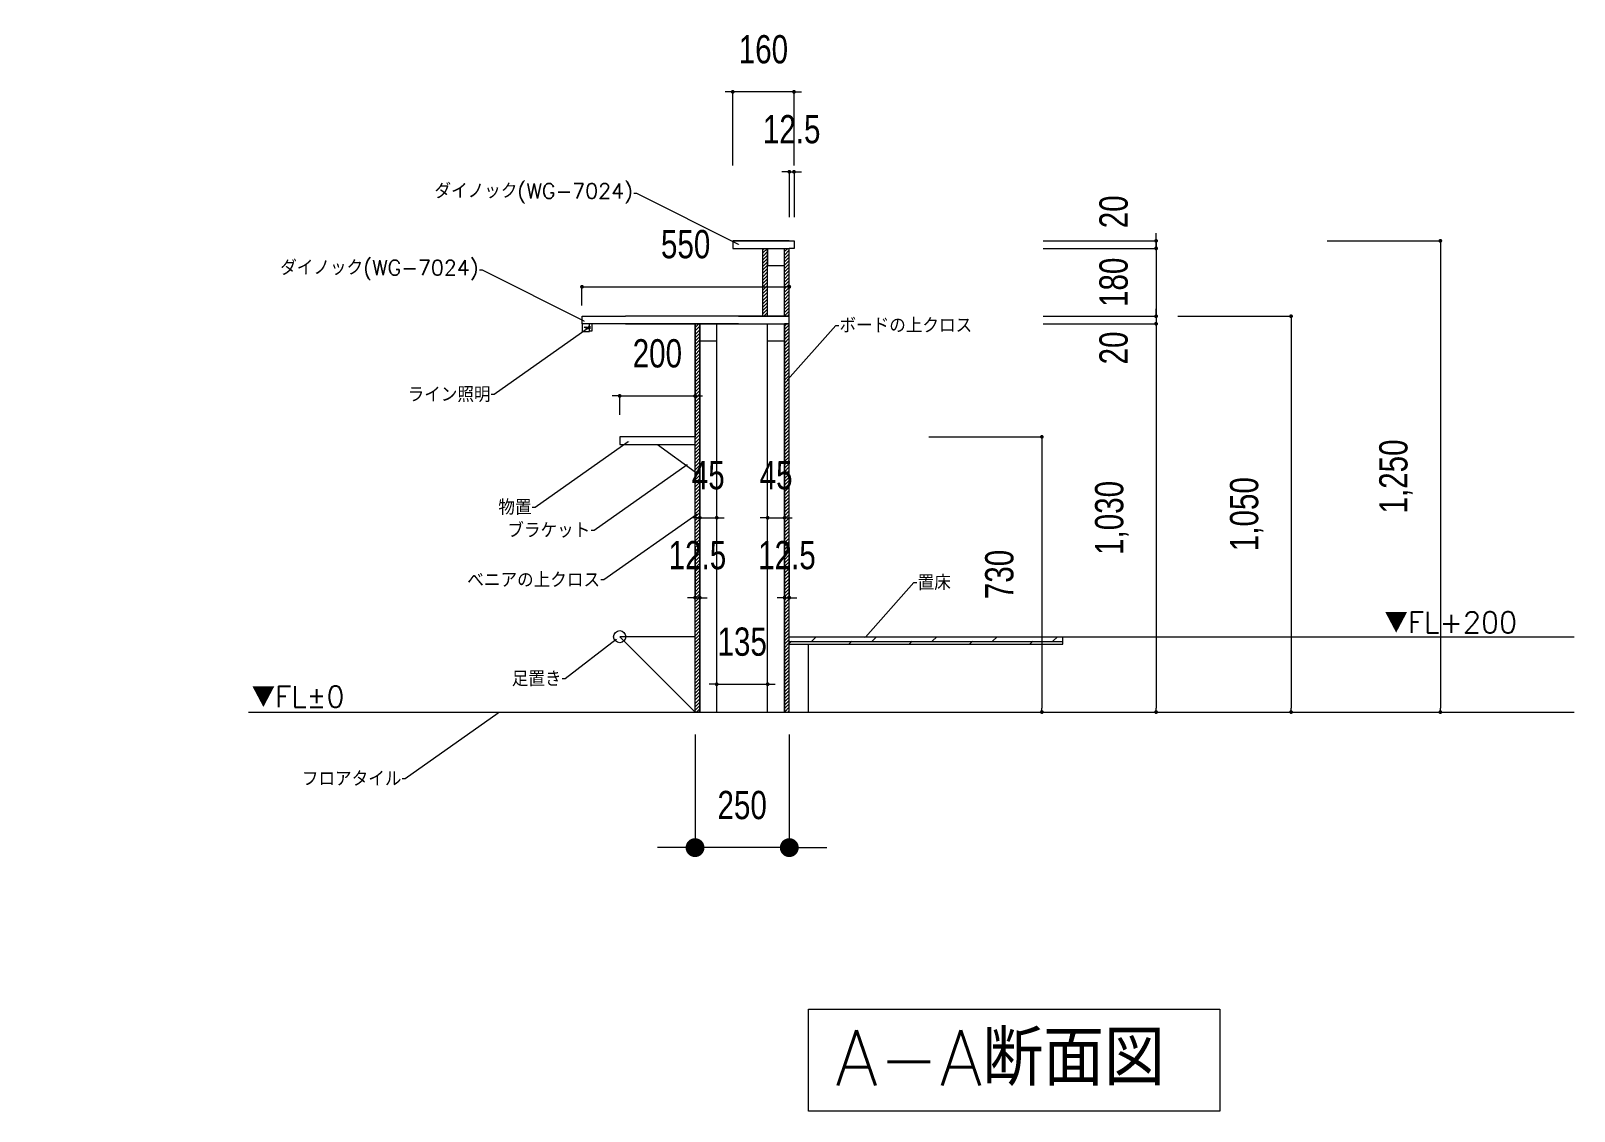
# Model space of a CAD drawing. Header units: millimetres. Extents: x -472210 to 610932, y -1721835 to -571782.
# Drawn here: x 564815 to 568909, y -1721835 to -1718969 of the extents above; entities that cross this region are included whole.
import ezdxf
from ezdxf import colors
from ezdxf.entities.mleader import LeaderData, LeaderLine
from ezdxf.math import Vec2, Vec3

# ---------------------------------------------------------------- set-up
doc = ezdxf.new("R2010")
doc.units = ezdxf.units.MM
doc.header["$LTSCALE"] = 400
doc.layers.get('0').update_dxf_attribs({"lineweight": 5})
doc.layers.add('_0-0_0', color=7, linetype='Continuous', lineweight=5)
doc.layers.add('文字', color=7, linetype='Continuous', lineweight=5)
doc.styles.add('AIDRAW_TXT_STYLE', font='simplex.shx', dxfattribs={"height": 200, "bigfont": 'extfont2.shx'})
doc.styles.add('gothic', font='MS PGothic.ttf', dxfattribs={"width": 0.8})
doc.styles.get("Standard").update_dxf_attribs({"font": 'simplex.shx', "bigfont": 'extfont2.shx'})
doc.dimstyles.new('外構300', dxfattribs={"dimtxt": 150, "dimasz": 50, "dimexe": 0, "dimexo": 200, "dimgap": 75, "dimtad": 1, "dimdec": 0, "dimzin": 12, "dimdsep": 46, "dimlunit": 6, "dimtxsty": 'gothic', "dimblk": 'DOT', "dimcen": 0, "dimclrd": 256, "dimclre": 256, "dimclrt": 256, "dimadec": 0, "dimazin": 0, "dimtfac": 1, "dimtdec": 0, "dimtix": 1, "dimtmove": 2, "dimatfit": 3, "dimldrblk": 'DOT', "dimfxl": 300, "dimfxlon": 1, "dimtolj": 1, "dimtzin": 12, "dimlwd": -1, "dimlwe": -1, "dimarcsym": 0})
pattern_1 = [(45, (-25333.327, -38871.962), (-4.49012806, 4.49012806), [])]

msp = doc.modelspace()

# ---------------------------------------------------------------- texts
at = {"layer": '_0-0_0', "style": 'AIDRAW_TXT_STYLE'}
for s, height, p in [('▼FL+200', 55.931, (568406.53, -1720566.44)), ('▼FL±0', 55.931, (565401.17, -1720763.72)), ('A-A断面図', 146.796, (566949.27, -1721767.15))]:
    msp.add_text(s, height=height, dxfattribs=at).set_placement(p)

# ---------------------------------------------------------------- blocks, each defined once
blk = doc.blocks.new('_Dot')
at = {"color": 0, "linetype": 'ByBlock', "lineweight": -2}
blk.add_line((-0.5, 0), (-1, 0), dxfattribs=at)
at = {"color": 0, "linetype": 'ByBlock', "const_width": 0.5}
blk.add_lwpolyline([(-0.25, 0, 1), (0.25, 0, 1)], format="xyb", close=True, dxfattribs=at)
blk = doc.blocks.new('*D417')
at = {"layer": '_0-0_0', "transparency": 16777216}
for p, q in [((568254.5, -1719526.3), (568554.5, -1719526.3)), ((568554.5, -1719536.3), (568554.5, -1720766.3)), ((568254.5, -1720776.3), (568554.5, -1720776.3))]:
    blk.add_line(p, q, dxfattribs=at)
at = {"layer": 'Defpoints', "color": 0, "transparency": 16777216}
for p in [(567224.3, -1719526.3), (567224.3, -1720776.3), (568554.5, -1720776.3)]:
    blk.add_point(p, dxfattribs=at)
at = {"layer": '_0-0_0', "transparency": 16777216, "xscale": 10, "yscale": 10, "zscale": 10}
for p, rotation in [((568554.5, -1719526.3), 90), ((568554.5, -1720776.3), 270)]:
    blk.add_blockref('_Dot', p, dxfattribs=dict(at, rotation=rotation))
at = {"layer": '_0-0_0', "transparency": 16777216, "insert": (568436.8, -1720151.3), "char_height": 75, "attachment_point": 5, "rotation": 90, "style": 'gothic'}
blk.add_mtext('\\A1;1,250', dxfattribs=at)
blk = doc.blocks.new('*D418')
at = {"layer": '_0-0_0', "transparency": 16777216}
for p, q in [((567858.4, -1719726.3), (568158.4, -1719726.3)), ((568158.4, -1719736.3), (568158.4, -1720766.3)), ((567858.4, -1720776.3), (568158.4, -1720776.3))]:
    blk.add_line(p, q, dxfattribs=at)
at = {"layer": 'Defpoints', "color": 0, "transparency": 16777216}
for p in [(567271.6, -1719726.3), (567259.1, -1720776.3), (568158.4, -1720776.3)]:
    blk.add_point(p, dxfattribs=at)
at = {"layer": '_0-0_0', "transparency": 16777216, "xscale": 10, "yscale": 10, "zscale": 10}
for p, rotation in [((568158.4, -1719726.3), 90), ((568158.4, -1720776.3), 270)]:
    blk.add_blockref('_Dot', p, dxfattribs=dict(at, rotation=rotation))
at = {"layer": '_0-0_0', "transparency": 16777216, "insert": (568040.8, -1720251.3), "char_height": 75, "attachment_point": 5, "rotation": 90, "style": 'gothic'}
blk.add_mtext('\\A1;1,050', dxfattribs=at)
blk = doc.blocks.new('*D419')
at = {"layer": '_0-0_0', "transparency": 16777216}
for p, q in [((566577.2, -1720835.9), (566577.2, -1721135.9)), ((566827.2, -1720835.9), (566827.2, -1721135.9)), ((566527.2, -1721135.9), (566477.2, -1721135.9)), ((566827.2, -1721135.9), (566577.2, -1721135.9)), ((566877.2, -1721135.9), (566927.2, -1721135.9))]:
    blk.add_line(p, q, dxfattribs=at)
at = {"layer": 'Defpoints', "color": 0, "transparency": 16777216}
for p in [(566577.2, -1720622.8), (566827.2, -1720622.8), (566577.2, -1721135.9)]:
    blk.add_point(p, dxfattribs=at)
at = {"layer": '_0-0_0', "transparency": 16777216, "xscale": 50, "yscale": 50, "zscale": 50}
blk.add_blockref('_Dot', (566577.2, -1721135.9), dxfattribs=at)
at = {"layer": '_0-0_0', "transparency": 16777216, "xscale": 50, "yscale": 50, "zscale": 50, "rotation": 180}
blk.add_blockref('_Dot', (566827.2, -1721135.9), dxfattribs=at)
at = {"layer": '_0-0_0', "transparency": 16777216, "insert": (566702.2, -1721023.4), "char_height": 75, "attachment_point": 5, "style": 'gothic'}
blk.add_mtext('\\A1;250', dxfattribs=at)
blk = doc.blocks.new('*D420')
at = {"layer": '_0-0_0', "transparency": 16777216}
for p, q in [((566577.2, -1720339.4), (566577.2, -1720472.9)), ((566589.7, -1720339.4), (566589.7, -1720472.9)), ((566567.2, -1720472.9), (566557.2, -1720472.9)), ((566577.2, -1720472.9), (566589.7, -1720472.9)), ((566599.7, -1720472.9), (566609.7, -1720472.9))]:
    blk.add_line(p, q, dxfattribs=at)
at = {"layer": 'Defpoints', "color": 0, "transparency": 16777216}
for p in [(566577.2, -1720139.4), (566589.7, -1720139.4), (566589.7, -1720472.9)]:
    blk.add_point(p, dxfattribs=at)
at = {"layer": '_0-0_0', "transparency": 16777216, "xscale": 10, "yscale": 10, "zscale": 10}
blk.add_blockref('_Dot', (566577.2, -1720472.9), dxfattribs=at)
at = {"layer": '_0-0_0', "transparency": 16777216, "xscale": 10, "yscale": 10, "zscale": 10, "rotation": 180}
blk.add_blockref('_Dot', (566589.7, -1720472.9), dxfattribs=at)
at = {"layer": '_0-0_0', "transparency": 16777216, "insert": (566583.5, -1720360.4), "char_height": 75, "attachment_point": 5, "style": 'gothic'}
blk.add_mtext('\\A1;12.5', dxfattribs=at)
blk = doc.blocks.new('*D421')
at = {"layer": '_0-0_0', "transparency": 16777216}
for p, q in [((566814.7, -1720339.4), (566814.7, -1720472.9)), ((566827.2, -1720339.4), (566827.2, -1720472.9)), ((566804.7, -1720472.9), (566794.7, -1720472.9)), ((566814.7, -1720472.9), (566827.2, -1720472.9)), ((566837.2, -1720472.9), (566847.2, -1720472.9))]:
    blk.add_line(p, q, dxfattribs=at)
at = {"layer": 'Defpoints', "color": 0, "transparency": 16777216}
for p in [(566814.7, -1720139.4), (566827.2, -1720139.4), (566827.2, -1720472.9)]:
    blk.add_point(p, dxfattribs=at)
at = {"layer": '_0-0_0', "transparency": 16777216, "xscale": 10, "yscale": 10, "zscale": 10}
blk.add_blockref('_Dot', (566814.7, -1720472.9), dxfattribs=at)
at = {"layer": '_0-0_0', "transparency": 16777216, "xscale": 10, "yscale": 10, "zscale": 10, "rotation": 180}
blk.add_blockref('_Dot', (566827.2, -1720472.9), dxfattribs=at)
at = {"layer": '_0-0_0', "transparency": 16777216, "insert": (566821, -1720360.4), "char_height": 75, "attachment_point": 5, "style": 'gothic'}
blk.add_mtext('\\A1;12.5', dxfattribs=at)
blk = doc.blocks.new('*D422')
at = {"layer": '_0-0_0', "transparency": 16777216}
for p, q in [((566579.7, -1720260.8), (566569.7, -1720260.8)), ((566589.7, -1720258.6), (566589.7, -1720260.8)), ((566589.7, -1720260.8), (566634.7, -1720260.8)), ((566634.7, -1720258.6), (566634.7, -1720260.8)), ((566644.7, -1720260.8), (566654.7, -1720260.8))]:
    blk.add_line(p, q, dxfattribs=at)
at = {"layer": 'Defpoints', "color": 0, "transparency": 16777216}
for p in [(566589.7, -1720058.6), (566634.7, -1720058.6), (566634.7, -1720260.8)]:
    blk.add_point(p, dxfattribs=at)
at = {"layer": '_0-0_0', "transparency": 16777216, "xscale": 10, "yscale": 10, "zscale": 10}
blk.add_blockref('_Dot', (566589.7, -1720260.8), dxfattribs=at)
at = {"layer": '_0-0_0', "transparency": 16777216, "xscale": 10, "yscale": 10, "zscale": 10, "rotation": 180}
blk.add_blockref('_Dot', (566634.7, -1720260.8), dxfattribs=at)
at = {"layer": '_0-0_0', "transparency": 16777216, "insert": (566612.2, -1720148.3), "char_height": 75, "attachment_point": 5, "style": 'gothic'}
blk.add_mtext('\\A1;45', dxfattribs=at)
blk = doc.blocks.new('*D423')
at = {"layer": '_0-0_0', "transparency": 16777216}
for p, q in [((566759.7, -1720260.8), (566749.7, -1720260.8)), ((566769.7, -1720258.6), (566769.7, -1720260.8)), ((566769.7, -1720260.8), (566814.7, -1720260.8)), ((566814.7, -1720258.6), (566814.7, -1720260.8)), ((566824.7, -1720260.8), (566834.7, -1720260.8))]:
    blk.add_line(p, q, dxfattribs=at)
at = {"layer": 'Defpoints', "color": 0, "transparency": 16777216}
for p in [(566769.7, -1720058.6), (566814.7, -1720058.6), (566814.7, -1720260.8)]:
    blk.add_point(p, dxfattribs=at)
at = {"layer": '_0-0_0', "transparency": 16777216, "xscale": 10, "yscale": 10, "zscale": 10}
blk.add_blockref('_Dot', (566769.7, -1720260.8), dxfattribs=at)
at = {"layer": '_0-0_0', "transparency": 16777216, "xscale": 10, "yscale": 10, "zscale": 10, "rotation": 180}
blk.add_blockref('_Dot', (566814.7, -1720260.8), dxfattribs=at)
at = {"layer": '_0-0_0', "transparency": 16777216, "insert": (566792.2, -1720148.3), "char_height": 75, "attachment_point": 5, "style": 'gothic'}
blk.add_mtext('\\A1;45', dxfattribs=at)
blk = doc.blocks.new('*D424')
at = {"layer": '_0-0_0', "transparency": 16777216}
for p, q in [((566624.7, -1720702.5), (566614.7, -1720702.5)), ((566634.7, -1720702.5), (566769.7, -1720702.5)), ((566779.7, -1720702.5), (566789.7, -1720702.5))]:
    blk.add_line(p, q, dxfattribs=at)
at = {"layer": 'Defpoints', "color": 0, "transparency": 16777216}
for p in [(566769.7, -1720702.5), (566634.7, -1720776.3), (566769.7, -1720776.3)]:
    blk.add_point(p, dxfattribs=at)
at = {"layer": '_0-0_0', "transparency": 16777216, "xscale": 10, "yscale": 10, "zscale": 10}
blk.add_blockref('_Dot', (566634.7, -1720702.5), dxfattribs=at)
at = {"layer": '_0-0_0', "transparency": 16777216, "xscale": 10, "yscale": 10, "zscale": 10, "rotation": 180}
blk.add_blockref('_Dot', (566769.7, -1720702.5), dxfattribs=at)
at = {"layer": '_0-0_0', "transparency": 16777216, "insert": (566702.2, -1720590), "char_height": 75, "attachment_point": 5, "style": 'gothic'}
blk.add_mtext('\\A1;135', dxfattribs=at)
blk = doc.blocks.new('*D425')
at = {"layer": '_0-0_0', "transparency": 16777216}
for p, q in [((566817.2, -1719343.1), (566807.2, -1719343.1)), ((566827.2, -1719343.1), (566839.7, -1719343.1)), ((566849.7, -1719343.1), (566859.7, -1719343.1))]:
    blk.add_line(p, q, dxfattribs=at)
at = {"layer": 'Defpoints', "color": 0, "transparency": 16777216}
for p in [(566839.7, -1719343.1), (566827.2, -1719491.7), (566839.7, -1719491.7)]:
    blk.add_point(p, dxfattribs=at)
at = {"layer": '_0-0_0', "transparency": 16777216, "xscale": 10, "yscale": 10, "zscale": 10}
blk.add_blockref('_Dot', (566827.2, -1719343.1), dxfattribs=at)
at = {"layer": '_0-0_0', "transparency": 16777216, "xscale": 10, "yscale": 10, "zscale": 10, "rotation": 180}
blk.add_blockref('_Dot', (566839.7, -1719343.1), dxfattribs=at)
at = {"layer": '_0-0_0', "transparency": 16777216, "insert": (566833.5, -1719230.6), "char_height": 75, "attachment_point": 5, "style": 'gothic'}
blk.add_mtext('\\A1;12.5', dxfattribs=at)
blk = doc.blocks.new('*D426')
at = {"layer": '_0-0_0', "transparency": 16777216}
for p, q in [((567800.4, -1719516.3), (567800.4, -1719506.3)), ((567500.4, -1719526.3), (567800.4, -1719526.3)), ((567500.4, -1719546.3), (567800.4, -1719546.3)), ((567800.4, -1719526.3), (567800.4, -1719546.3)), ((567800.4, -1719556.3), (567800.4, -1719566.3))]:
    blk.add_line(p, q, dxfattribs=at)
at = {"layer": 'Defpoints', "color": 0, "transparency": 16777216}
for p in [(566770.5, -1719526.3), (566770.5, -1719546.3), (567800.4, -1719546.3)]:
    blk.add_point(p, dxfattribs=at)
at = {"layer": '_0-0_0', "transparency": 16777216, "xscale": 10, "yscale": 10, "zscale": 10}
for p, rotation in [((567800.4, -1719526.3), 270), ((567800.4, -1719546.3), 90)]:
    blk.add_blockref('_Dot', p, dxfattribs=dict(at, rotation=rotation))
at = {"layer": '_0-0_0', "transparency": 16777216, "insert": (567687.9, -1719449.3), "char_height": 75, "attachment_point": 5, "rotation": 90, "style": 'gothic'}
blk.add_mtext('\\A1;20', dxfattribs=at)
blk = doc.blocks.new('*D427')
at = {"layer": '_0-0_0', "transparency": 16777216}
for p, q in [((567500.4, -1719546.3), (567800.4, -1719546.3)), ((567800.4, -1719536.3), (567800.4, -1719526.3)), ((567800.4, -1719546.3), (567800.4, -1719726.3)), ((567500.4, -1719726.3), (567800.4, -1719726.3)), ((567800.4, -1719736.3), (567800.4, -1719746.3))]:
    blk.add_line(p, q, dxfattribs=at)
at = {"layer": 'Defpoints', "color": 0, "transparency": 16777216}
for p in [(566770.5, -1719546.3), (566745.5, -1719726.3), (567800.4, -1719726.3)]:
    blk.add_point(p, dxfattribs=at)
at = {"layer": '_0-0_0', "transparency": 16777216, "xscale": 10, "yscale": 10, "zscale": 10}
for p, rotation in [((567800.4, -1719546.3), 270), ((567800.4, -1719726.3), 90)]:
    blk.add_blockref('_Dot', p, dxfattribs=dict(at, rotation=rotation))
at = {"layer": '_0-0_0', "transparency": 16777216, "insert": (567687.9, -1719636.3), "char_height": 75, "attachment_point": 5, "rotation": 90, "style": 'gothic'}
blk.add_mtext('\\A1;180', dxfattribs=at)
blk = doc.blocks.new('*D428')
at = {"layer": '_0-0_0', "transparency": 16777216}
for p, q in [((567800.4, -1719716.3), (567800.4, -1719706.3)), ((567500.4, -1719726.3), (567800.4, -1719726.3)), ((567500.4, -1719746.3), (567800.4, -1719746.3)), ((567800.4, -1719726.3), (567800.4, -1719746.3)), ((567800.4, -1719756.3), (567800.4, -1719766.3))]:
    blk.add_line(p, q, dxfattribs=at)
at = {"layer": 'Defpoints', "color": 0, "transparency": 16777216}
for p in [(566745.5, -1719726.3), (566751.7, -1719746.3), (567800.4, -1719746.3)]:
    blk.add_point(p, dxfattribs=at)
at = {"layer": '_0-0_0', "transparency": 16777216, "xscale": 10, "yscale": 10, "zscale": 10}
for p, rotation in [((567800.4, -1719726.3), 270), ((567800.4, -1719746.3), 90)]:
    blk.add_blockref('_Dot', p, dxfattribs=dict(at, rotation=rotation))
at = {"layer": '_0-0_0', "transparency": 16777216, "insert": (567687.9, -1719810.5), "char_height": 75, "attachment_point": 5, "rotation": 90, "style": 'gothic'}
blk.add_mtext('\\A1;20', dxfattribs=at)
blk = doc.blocks.new('*D429')
at = {"layer": '_0-0_0', "transparency": 16777216}
for p, q in [((567500.4, -1719746.3), (567800.4, -1719746.3)), ((567800.4, -1719756.3), (567800.4, -1720766.3)), ((567500.4, -1720776.3), (567800.4, -1720776.3))]:
    blk.add_line(p, q, dxfattribs=at)
at = {"layer": 'Defpoints', "color": 0, "transparency": 16777216}
for p in [(566751.7, -1719746.3), (566758, -1720776.3), (567800.4, -1720776.3)]:
    blk.add_point(p, dxfattribs=at)
at = {"layer": '_0-0_0', "transparency": 16777216, "xscale": 10, "yscale": 10, "zscale": 10}
for p, rotation in [((567800.4, -1719746.3), 90), ((567800.4, -1720776.3), 270)]:
    blk.add_blockref('_Dot', p, dxfattribs=dict(at, rotation=rotation))
at = {"layer": '_0-0_0', "transparency": 16777216, "insert": (567682.8, -1720261.3), "char_height": 75, "attachment_point": 5, "rotation": 90, "style": 'gothic'}
blk.add_mtext('\\A1;1,030', dxfattribs=at)
blk = doc.blocks.new('*D413')
at = {"layer": '_0-0_0', "transparency": 16777216}
for p, q in [((566667.2, -1719131), (566657.2, -1719131)), ((566677.2, -1719326.3), (566677.2, -1719131)), ((566839.7, -1719131), (566677.2, -1719131)), ((566839.7, -1719326.3), (566839.7, -1719131)), ((566849.7, -1719131), (566859.7, -1719131))]:
    blk.add_line(p, q, dxfattribs=at)
at = {"layer": 'Defpoints', "color": 0, "transparency": 16777216}
for p in [(566677.2, -1719131), (566677.2, -1719526.3), (566839.7, -1719526.3)]:
    blk.add_point(p, dxfattribs=at)
at = {"layer": '_0-0_0', "transparency": 16777216, "xscale": 10, "yscale": 10, "zscale": 10}
blk.add_blockref('_Dot', (566677.2, -1719131), dxfattribs=at)
at = {"layer": '_0-0_0', "transparency": 16777216, "xscale": 10, "yscale": 10, "zscale": 10, "rotation": 180}
blk.add_blockref('_Dot', (566839.7, -1719131), dxfattribs=at)
at = {"layer": '_0-0_0', "transparency": 16777216, "insert": (566758.5, -1719018.5), "char_height": 75, "attachment_point": 5, "style": 'gothic'}
blk.add_mtext('\\A1;160', dxfattribs=at)
blk = doc.blocks.new('*D414')
at = {"layer": '_0-0_0', "transparency": 16777216}
for p, q in [((567197.3, -1720046.3), (567497.3, -1720046.3)), ((567497.3, -1720056.3), (567497.3, -1720766.3)), ((567197.3, -1720776.3), (567497.3, -1720776.3))]:
    blk.add_line(p, q, dxfattribs=at)
at = {"layer": 'Defpoints', "color": 0, "transparency": 16777216}
for p in [(566577.2, -1720046.3), (566577.2, -1720776.3), (567497.3, -1720776.3)]:
    blk.add_point(p, dxfattribs=at)
at = {"layer": '_0-0_0', "transparency": 16777216, "xscale": 10, "yscale": 10, "zscale": 10}
for p, rotation in [((567497.3, -1720046.3), 90), ((567497.3, -1720776.3), 270)]:
    blk.add_blockref('_Dot', p, dxfattribs=dict(at, rotation=rotation))
at = {"layer": '_0-0_0', "transparency": 16777216, "insert": (567384.8, -1720411.3), "char_height": 75, "attachment_point": 5, "rotation": 90, "style": 'gothic'}
blk.add_mtext('\\A1;730', dxfattribs=at)
blk = doc.blocks.new('*D415')
at = {"layer": '_0-0_0', "transparency": 16777216}
for p, q in [((566277.2, -1719698.1), (566277.2, -1719648.1)), ((566287.2, -1719648.1), (566817.2, -1719648.1)), ((566827.2, -1719698.1), (566827.2, -1719648.1))]:
    blk.add_line(p, q, dxfattribs=at)
at = {"layer": 'Defpoints', "color": 0, "transparency": 16777216}
for p in [(566827.2, -1719648.1), (566277.2, -1720572), (566827.2, -1720572)]:
    blk.add_point(p, dxfattribs=at)
at = {"layer": '_0-0_0', "transparency": 16777216, "xscale": 10, "yscale": 10, "zscale": 10, "rotation": 180}
blk.add_blockref('_Dot', (566277.2, -1719648.1), dxfattribs=at)
at = {"layer": '_0-0_0', "transparency": 16777216, "xscale": 10, "yscale": 10, "zscale": 10}
blk.add_blockref('_Dot', (566827.2, -1719648.1), dxfattribs=at)
at = {"layer": '_0-0_0', "transparency": 16777216, "insert": (566552.2, -1719535.6), "char_height": 75, "attachment_point": 5, "style": 'gothic'}
blk.add_mtext('\\A1;550', dxfattribs=at)
blk = doc.blocks.new('*D416')
at = {"layer": '_0-0_0', "transparency": 16777216}
for p, q in [((566367.2, -1719937.7), (566357.2, -1719937.7)), ((566377.2, -1719987.7), (566377.2, -1719937.7)), ((566377.2, -1719937.7), (566577.2, -1719937.7)), ((566577.2, -1719987.7), (566577.2, -1719937.7)), ((566587.2, -1719937.7), (566597.2, -1719937.7))]:
    blk.add_line(p, q, dxfattribs=at)
at = {"layer": 'Defpoints', "color": 0, "transparency": 16777216}
for p in [(566577.2, -1719937.7), (566377.2, -1720448.4), (566577.2, -1720448.4)]:
    blk.add_point(p, dxfattribs=at)
at = {"layer": '_0-0_0', "transparency": 16777216, "xscale": 10, "yscale": 10, "zscale": 10}
blk.add_blockref('_Dot', (566377.2, -1719937.7), dxfattribs=at)
at = {"layer": '_0-0_0', "transparency": 16777216, "xscale": 10, "yscale": 10, "zscale": 10, "rotation": 180}
blk.add_blockref('_Dot', (566577.2, -1719937.7), dxfattribs=at)
at = {"layer": '_0-0_0', "transparency": 16777216, "insert": (566477.2, -1719825.2), "char_height": 75, "attachment_point": 5, "style": 'gothic'}
blk.add_mtext('\\A1;200', dxfattribs=at)

# ---------------------------------------------------------------- dimensions: what is measured, and where the dimension line sits
at = {"layer": '_0-0_0'}
dim = msp.add_linear_dim(base=(566677.24, -1719131), p1=(566839.74, -1719526.34), p2=(566677.24, -1719526.34), text='160', dimstyle='外構300', override={"dimtxt": 75, "dimasz": 10, "dimdec": 1}, dxfattribs=at)
dim.commit()
dim.dimension.update_dxf_attribs({"geometry": '*D413', "text_midpoint": (566758.49, -1719018.5)})
for base, p1, p2, override, picture, middle in [((566839.74, -1719343.09), (566827.24, -1719491.73), (566839.74, -1719491.73), {"dimtxt": 75, "dimasz": 10, "dimdec": 1}, '*D425', (566833.49, -1719230.59)), ((566827.24, -1719648.07), (566277.24, -1720571.95), (566827.24, -1720571.95), {"dimtxt": 75, "dimasz": 10, "dimdec": 1, "dimfxl": 50}, '*D415', (566552.24, -1719535.57)), ((566577.24, -1719937.66), (566377.24, -1720448.44), (566577.24, -1720448.44), {"dimtxt": 75, "dimasz": 10, "dimdec": 1, "dimfxl": 50}, '*D416', (566477.24, -1719825.16)), ((566634.74, -1720260.79), (566589.74, -1720058.63), (566634.74, -1720058.63), {"dimtxt": 75, "dimasz": 10, "dimdec": 1}, '*D422', (566612.24, -1720148.29)), ((566814.74, -1720260.79), (566769.74, -1720058.63), (566814.74, -1720058.63), {"dimtxt": 75, "dimasz": 10, "dimdec": 1}, '*D423', (566792.24, -1720148.29)), ((566589.74, -1720472.85), (566577.24, -1720139.44), (566589.74, -1720139.44), {"dimtxt": 75, "dimasz": 10, "dimdec": 1}, '*D420', (566583.49, -1720360.35)), ((566827.24, -1720472.85), (566814.74, -1720139.44), (566827.24, -1720139.44), {"dimtxt": 75, "dimasz": 10, "dimdec": 1, "dimrnd": 0, "dimzin": 12}, '*D421', (566820.99, -1720360.35)), ((566769.74, -1720702.53), (566634.74, -1720776.34), (566769.74, -1720776.34), {"dimtxt": 75, "dimasz": 10, "dimdec": 1}, '*D424', (566702.24, -1720590.03)), ((566577.24, -1721135.92), (566827.24, -1720622.79), (566577.24, -1720622.79), {"dimtxt": 75}, '*D419', (566702.24, -1721023.42))]:
    dim = msp.add_linear_dim(base=base, p1=p1, p2=p2, dimstyle='外構300', override=override, dxfattribs=at)
    dim.commit()
    dim.dimension.update_dxf_attribs({"geometry": picture, "text_midpoint": middle})
for base, p1, p2, picture, middle in [((567800.44, -1719546.34), (566770.49, -1719526.34), (566770.49, -1719546.34), '*D426', (567687.94, -1719449.3)), ((567800.44, -1719746.34), (566745.49, -1719726.34), (566751.74, -1719746.34), '*D428', (567687.94, -1719810.46))]:
    dim = msp.add_linear_dim(base=base, p1=p1, p2=p2, angle=90, dimstyle='外構300', override={"dimtxt": 75, "dimasz": 10, "dimdec": 1}, dxfattribs=at)
    dim.commit()
    dim.dimension.update_dxf_attribs({"geometry": picture, "text_midpoint": middle, "dimtype": 160})
for base, p1, p2, picture, middle in [((567800.44, -1719726.34), (566770.49, -1719546.34), (566745.49, -1719726.34), '*D427', (567687.94, -1719636.34)), ((568554.46, -1720776.34), (567224.34, -1719526.34), (567224.34, -1720776.34), '*D417', (568436.85, -1720151.34)), ((568158.42, -1720776.34), (567271.56, -1719726.34), (567259.06, -1720776.34), '*D418', (568040.8, -1720251.34)), ((567800.44, -1720776.34), (566751.74, -1719746.34), (566757.99, -1720776.34), '*D429', (567682.82, -1720261.34)), ((567497.27, -1720776.34), (566577.24, -1720046.34), (566577.24, -1720776.34), '*D414', (567384.77, -1720411.34))]:
    dim = msp.add_linear_dim(base=base, p1=p1, p2=p2, angle=90, dimstyle='外構300', override={"dimtxt": 75, "dimasz": 10, "dimdec": 1}, dxfattribs=at)
    dim.commit()
    dim.dimension.update_dxf_attribs({"geometry": picture, "text_midpoint": middle})

# ---------------------------------------------------------------- hatches: boundary and pattern name
at = {"layer": '_0-0_0'}
h = msp.add_hatch(dxfattribs=at)
h.set_pattern_fill('ANSI31', color=256, scale=2)
h.set_pattern_definition(pattern_1)
h.paths.add_polyline_path([(566769.74, -1719546.34), (566757.24, -1719546.34), (566757.24, -1719726.34), (566769.74, -1719726.34)])
h.paths.add_polyline_path([(566827.24, -1719546.34), (566814.74, -1719546.34), (566814.74, -1719726.34), (566827.24, -1719726.34)])
h = msp.add_hatch(dxfattribs=at)
h.set_pattern_fill('ANSI31', color=256, scale=2)
h.set_pattern_definition(pattern_1)
h.paths.add_polyline_path([(566589.74, -1719746.34), (566577.24, -1719746.34), (566577.24, -1720776.34), (566589.74, -1720776.34)])
h.paths.add_polyline_path([(566827.24, -1719746.34), (566814.74, -1719746.34), (566814.74, -1720776.34), (566827.24, -1720776.34)])
h = msp.add_hatch(dxfattribs=at)
h.set_pattern_fill('DOLMIT', color=256, scale=2.1)
h.set_pattern_definition([(0, (-25333.327, -38871.962), (0, 13.335), []), (45, (-25333.327, -38871.962), (-26.6699818, 26.6699818), [18.8585379, -37.7170757])])
h.paths.add_polyline_path([(567552.6, -1720576.34), (566827.24, -1720576.34), (566827.24, -1720596.34), (566877.24, -1720596.34), (567552.6, -1720596.34)])

# ---------------------------------------------------------------- linework, layer by layer
for p, q in [((566577.24, -1719746.34), (566577.24, -1720046.34)), ((566577.24, -1720046.34), (566377.24, -1720046.34)), ((566377.24, -1720046.34), (566377.24, -1720066.34)), ((566377.24, -1720066.34), (566577.24, -1720066.34)), ((566477.24, -1720066.34), (566577.24, -1720139.44)), ((566577.24, -1720576.34), (566377.24, -1720576.34)), ((566377.24, -1720576.34), (566577.24, -1720776.34)), ((566577.24, -1720776.34), (566577.24, -1720576.34))]:
    msp.add_line(p, q)
msp.add_circle((566377.24, -1720576.34), 16)
for p, q in [((566827.24, -1719343.09), (566827.24, -1719463.3)), ((566839.74, -1719343.09), (566839.74, -1719463.3)), ((566692.24, -1719526.34), (566677.24, -1719526.34)), ((566677.24, -1719526.34), (566827.24, -1719526.34)), ((566827.24, -1719526.34), (566677.24, -1719526.34)), ((566677.24, -1719526.34), (566677.24, -1719546.34)), ((566677.24, -1719546.34), (566827.24, -1719546.34)), ((566757.24, -1719726.34), (566757.24, -1719546.34)), ((566769.74, -1719726.34), (566769.74, -1719546.34)), ((566769.74, -1719546.34), (566769.74, -1719591.34)), ((566814.74, -1719726.34), (566814.74, -1719546.34)), ((566827.24, -1719526.34), (566839.74, -1719526.34)), ((566827.24, -1719726.34), (566827.24, -1719546.34)), ((566839.74, -1719546.34), (566827.24, -1719546.34)), ((566839.74, -1719526.34), (566839.74, -1719546.34)), ((566769.74, -1719591.34), (566814.74, -1719591.34)), ((566277.24, -1719746.34), (566277.24, -1719726.34)), ((566277.24, -1719726.34), (566392.24, -1719726.34)), ((566277.24, -1719746.34), (566277.24, -1719766.34)), ((566577.24, -1719746.34), (566277.24, -1719746.34)), ((566282.6, -1719756.28), (566284.7, -1719754.77)), ((566297.6, -1719756.28), (566282.6, -1719756.28)), ((566284.7, -1719754.77), (566287.02, -1719758.08)), ((566287.02, -1719758.08), (566288.66, -1719754.77)), ((566288.66, -1719754.77), (566290.41, -1719758.55)), ((566290.41, -1719758.55), (566292.19, -1719753.41)), ((566292.19, -1719753.41), (566293.47, -1719759.4)), ((566293.47, -1719759.4), (566296, -1719752.13)), ((566296, -1719752.13), (566297.6, -1719756.28)), ((566297.24, -1719766.34), (566297.24, -1719746.34)), ((566297.24, -1719765.09), (566303.99, -1719765.09)), ((566297.6, -1719752.48), (566297.6, -1719760.07)), ((566303.99, -1719765.09), (566303.99, -1719746.34)), ((566827.24, -1719726.34), (566392.24, -1719726.34)), ((566827.24, -1719726.34), (566392.24, -1719726.34)), ((566392.24, -1719746.34), (566827.24, -1719746.34)), ((566692.24, -1719746.34), (566392.24, -1719746.34)), ((566692.24, -1719746.34), (566442.24, -1719746.34)), ((566692.24, -1719746.34), (566542.24, -1719746.34)), ((566577.24, -1720776.34), (566577.24, -1719746.34)), ((566589.74, -1720776.34), (566589.74, -1719746.34)), ((566634.74, -1720776.34), (566634.74, -1719746.34)), ((566692.24, -1719726.34), (566827.24, -1719726.34)), ((566769.74, -1720776.34), (566769.74, -1719746.34)), ((566814.74, -1720776.34), (566814.74, -1719746.34)), ((566827.24, -1720776.34), (566827.24, -1719726.34)), ((566277.24, -1719766.34), (566297.24, -1719766.34)), ((566589.74, -1719791.34), (566634.74, -1719791.34)), ((566769.74, -1719791.34), (566814.74, -1719791.34)), ((566827.24, -1720776.34), (566827.24, -1720576.34)), ((566827.24, -1720576.34), (567552.6, -1720576.34)), ((567552.6, -1720576.34), (568909.42, -1720576.34)), ((567552.6, -1720596.34), (567552.6, -1720576.34)), ((566827.24, -1720596.34), (567552.6, -1720596.34)), ((566827.24, -1720596.34), (566877.24, -1720596.34)), ((566877.24, -1720596.34), (566877.24, -1720776.34)), ((565392.84, -1720776.34), (568909.42, -1720776.34))]:
    msp.add_line(p, q, dxfattribs=at)
for points in [[(566577.24, -1719746.34), (566589.74, -1719746.34), (566589.74, -1720776.34), (566577.24, -1720776.34)], [(566814.74, -1720776.34), (566827.24, -1720776.34), (566827.24, -1719746.34), (566814.74, -1719746.34)], [(566877.74, -1721564.56), (567969.14, -1721564.56), (567969.14, -1721834.9), (566877.74, -1721834.9)]]:
    msp.add_lwpolyline(points, close=True, dxfattribs=at)

msp.set_redraw_order([(e.dxf.handle, doc.entitydb.next_handle()) for e in msp.query("TEXT MTEXT ATTDEF DIMENSION ARC_DIMENSION")])  # texts and dimensions are drawn at this point

# ---------------------------------------------------------------- leaders
at = {"layer": '文字', "ltscale": 10}
ml = msp.add_multileader_mtext('Standard', dxfattribs=at)
ml.set_content('ダイノック(WG-7024)', color=256)
ml.set_leader_properties(lineweight=0)
ml.build(insert=Vec2(0, 0))
ctx = ml.context
ctx.base_point, ctx.char_height, ctx.plane_origin = Vec3(565843.1, -1719400.64), 40, Vec3(566098.82, -1720077.51)
ctx.text_align_type = 2
notes = []
notes.append((ctx, [(0, (1, 1, 0), (566422.72, -1719400.64), (-1, 0), 8, [(0, [(566695.67, -1719537.65)], 0, [])])]))
ctx.mtext.insert, ctx.mtext.width, ctx.mtext.alignment, ctx.mtext.flow_direction = Vec3(566412.72, -1719373.97), 983.151, 3, 5
ml = msp.add_multileader_mtext('Standard', dxfattribs=at)
ml.set_content('ダイノック(WG-7024)', color=256)
ml.set_leader_properties(lineweight=0)
ml.build(insert=Vec2(0, 0))
ctx = ml.context
ctx.base_point, ctx.char_height, ctx.plane_origin = Vec3(565433.81, -1719604.1), 40, Vec3(565689.53, -1720280.98)
ctx.text_align_type = 2
notes.append((ctx, [(0, (1, 1, 0), (566013.43, -1719604.1), (-1, 0), 8, [(0, [(566286.37, -1719741.12)], 0, [])])]))
ctx.mtext.insert, ctx.mtext.width, ctx.mtext.alignment, ctx.mtext.flow_direction = Vec3(566003.43, -1719577.44), 983.151, 3, 5
ml = msp.add_multileader_mtext('Standard', dxfattribs=at)
ml.set_content('ライン照明', color=256)
ml.set_leader_properties(lineweight=0)
ml.build(insert=Vec2(0, 0))
ctx = ml.context
ctx.base_point, ctx.char_height, ctx.plane_origin = Vec3(565805.98, -1719933.95), 40, Vec3(565720.75, -1720610.83)
ctx.text_align_type = 2
notes.append((ctx, [(0, (1, 1, 0), (566044.64, -1719933.95), (-1, 0), 8, [(0, [(566294.57, -1719757.77)], 0, [])])]))
ctx.mtext.insert, ctx.mtext.width, ctx.mtext.alignment, ctx.mtext.flow_direction = Vec3(566034.64, -1719913.95), 983.151, 3, 5
ml = msp.add_multileader_mtext('Standard', dxfattribs=at)
ml.set_content('ボードの上クロス', color=256)
ml.set_leader_properties(lineweight=0)
ml.build(insert=Vec2(0, 0))
ctx = ml.context
ctx.base_point, ctx.char_height, ctx.plane_origin = Vec3(566958.39, -1719750.7), 40, Vec3(566873.16, -1720427.57)
notes.append((ctx, [(1, (1, 1, 0), (566950.39, -1719750.7), (1, 0), 8, [(0, [(566819.42, -1719898.09)], 0, [])])]))
ctx.mtext.insert, ctx.mtext.width, ctx.mtext.flow_direction = Vec3(566960.39, -1719730.7), 983.151, 5
ml = msp.add_multileader_mtext('Standard', dxfattribs=at)
ml.set_content('物置', color=256)
ml.set_leader_properties(lineweight=0)
ml.build(insert=Vec2(0, 0))
ctx = ml.context
ctx.base_point, ctx.char_height, ctx.plane_origin = Vec3(566056.01, -1720233.29), 40, Vec3(565829.44, -1720910.17)
ctx.text_align_type = 2
notes.append((ctx, [(0, (1, 1, 0), (566153.34, -1720233.29), (-1, 0), 8, [(0, [(566403.26, -1720057.11)], 0, [])])]))
ctx.mtext.insert, ctx.mtext.width, ctx.mtext.alignment, ctx.mtext.flow_direction = Vec3(566143.34, -1720213.29), 983.151, 3, 5
ml = msp.add_multileader_mtext('Standard', dxfattribs=at)
ml.set_content('ブラケット', color=256)
ml.set_leader_properties(lineweight=0)
ml.build(insert=Vec2(0, 0))
ctx = ml.context
ctx.base_point, ctx.char_height, ctx.plane_origin = Vec3(566067.88, -1720294.23), 40, Vec3(565985.31, -1720971.1)
ctx.text_align_type = 2
notes.append((ctx, [(0, (1, 1, 0), (566309.21, -1720294.23), (-1, 0), 8, [(0, [(566559.13, -1720118.05)], 0, [])])]))
ctx.mtext.insert, ctx.mtext.width, ctx.mtext.alignment, ctx.mtext.flow_direction = Vec3(566299.21, -1720274.23), 983.151, 3, 5
ml = msp.add_multileader_mtext('Standard', dxfattribs=at)
ml.set_content('べニアの上クロス', color=256)
ml.set_leader_properties(lineweight=0)
ml.build(insert=Vec2(0, 0))
ctx = ml.context
ctx.base_point, ctx.char_height, ctx.plane_origin = Vec3(565949.64, -1720425.91), 40, Vec3(566011.08, -1721102.79)
ctx.text_align_type = 2
notes.append((ctx, [(0, (1, 1, 0), (566334.98, -1720425.91), (-1, 0), 8, [(0, [(566584.9, -1720249.74)], 0, [])])]))
ctx.mtext.insert, ctx.mtext.width, ctx.mtext.alignment, ctx.mtext.flow_direction = Vec3(566324.98, -1720405.91), 983.151, 3, 5
ml = msp.add_multileader_mtext('Standard', dxfattribs=at)
ml.set_content('置床', color=256)
ml.set_leader_properties(lineweight=0)
ml.build(insert=Vec2(0, 0))
ctx = ml.context
ctx.base_point, ctx.char_height, ctx.plane_origin = Vec3(567165.77, -1720432.89), 40, Vec3(567080.54, -1721109.77)
notes.append((ctx, [(1, (1, 1, 0), (567157.77, -1720432.89), (1, 0), 8, [(0, [(567026.81, -1720580.28)], 0, [])])]))
ctx.mtext.insert, ctx.mtext.width, ctx.mtext.flow_direction = Vec3(567167.77, -1720412.89), 983.151, 5
ml = msp.add_multileader_mtext('Standard', dxfattribs=at)
ml.set_content('足置き', color=256)
ml.set_leader_properties(lineweight=0)
ml.build(insert=Vec2(0, 0))
ctx = ml.context
ctx.base_point, ctx.char_height, ctx.plane_origin = Vec3(566087.57, -1720688.1), 40, Vec3(565909.01, -1721364.97)
ctx.text_align_type = 2
notes.append((ctx, [(0, (1, 1, 0), (566232.91, -1720688.1), (-1, 0), 8, [(0, [(566371.45, -1720581.2)], 0, [])])]))
ctx.mtext.insert, ctx.mtext.width, ctx.mtext.alignment, ctx.mtext.flow_direction = Vec3(566222.91, -1720668.1), 983.151, 3, 5
ml = msp.add_multileader_mtext('Standard', dxfattribs=at)
ml.set_content('フロアタイル', color=256)
ml.set_leader_properties(lineweight=0)
ml.build(insert=Vec2(0, 0))
ctx = ml.context
ctx.base_point, ctx.char_height, ctx.plane_origin = Vec3(565518.85, -1720953.23), 40, Vec3(565484.29, -1721630.11)
ctx.text_align_type = 2
notes.append((ctx, [(0, (1, 1, 0), (565808.18, -1720953.23), (-1, 0), 8, [(0, [(566058.11, -1720777.05)], 0, [])])]))
ctx.mtext.insert, ctx.mtext.width, ctx.mtext.alignment, ctx.mtext.flow_direction = Vec3(565798.18, -1720933.23), 983.151, 3, 5
for ctx, leaders in notes:
    for number, flags, end, landing, length, lines in leaders:
        leader = LeaderData()
        leader.index, (leader.has_last_leader_line, leader.has_dogleg_vector, leader.attachment_direction) = number, flags
        leader.last_leader_point, leader.dogleg_vector, leader.dogleg_length = Vec3(end), Vec3(landing), length
        for number, points, colour, breaks in lines:
            line = LeaderLine()
            line.index, line.vertices, line.color, line.breaks = number, Vec3.list(points), colors.encode_raw_color(colour), breaks
            leader.lines.append(line)
        ctx.leaders.append(leader)

doc.saveas('drawing.dxf')
